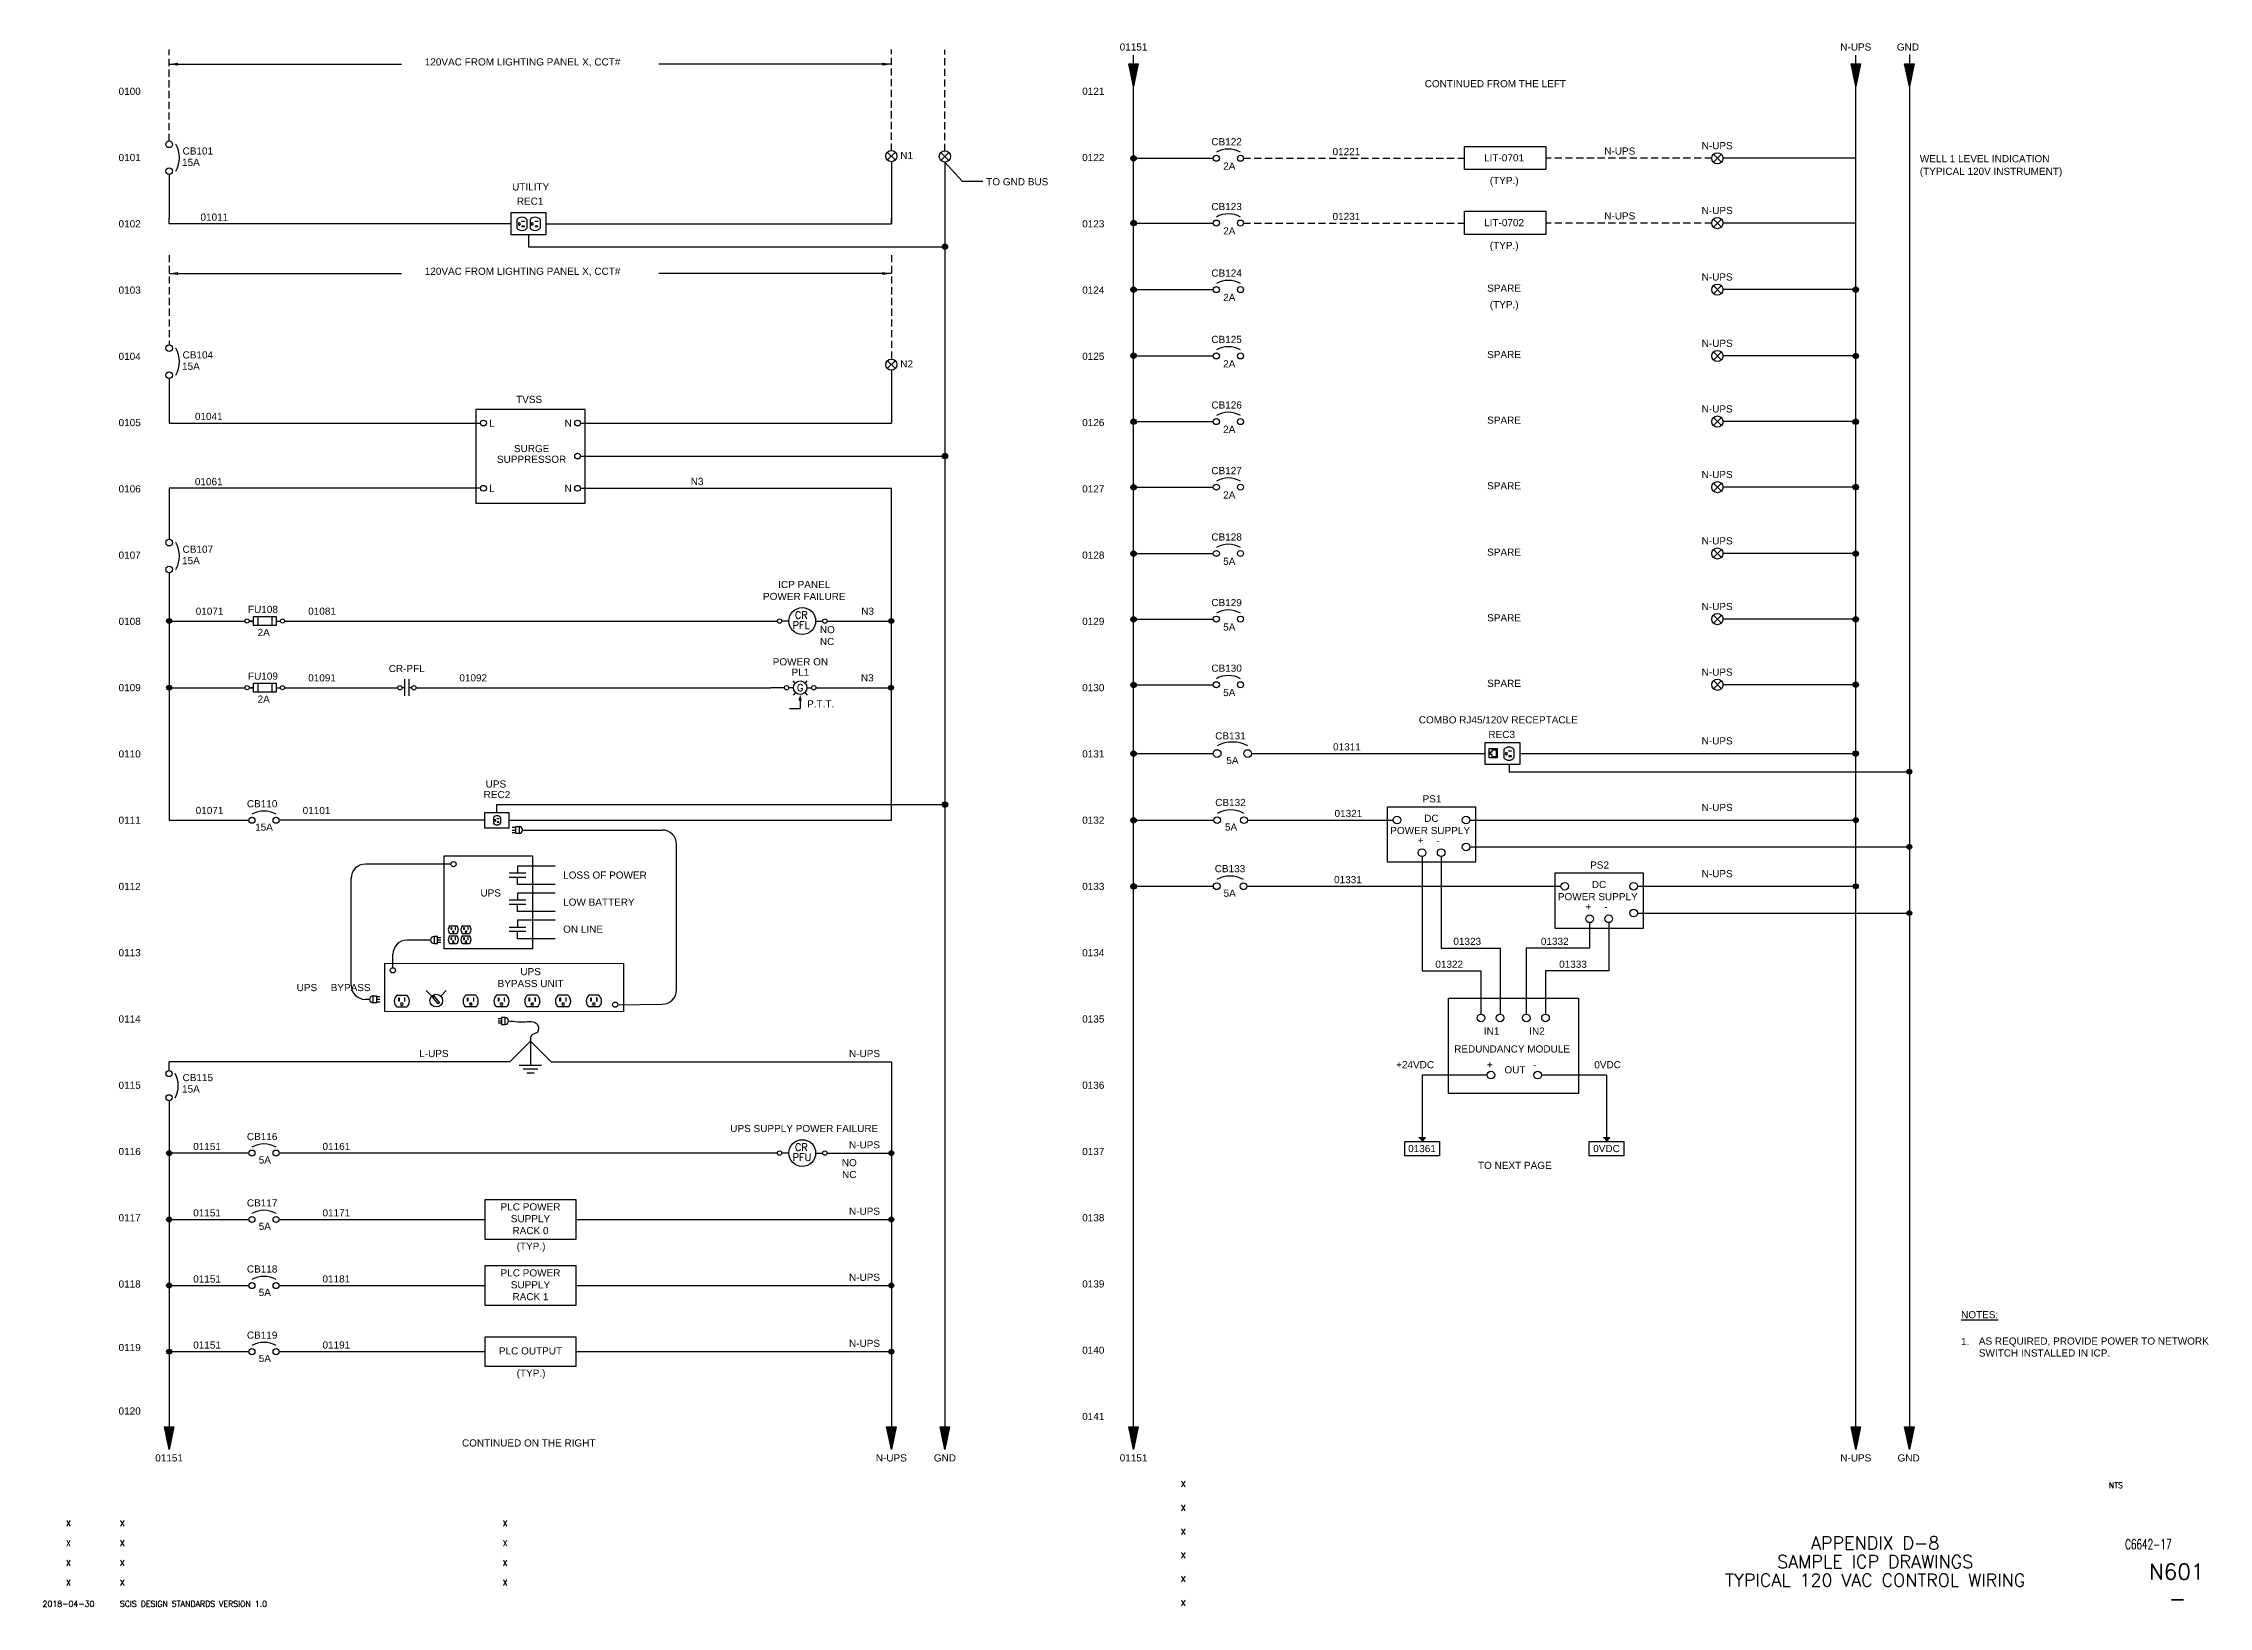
# Paper-space layout '120 VAC WIRING DIAGRAM - A1 Sheet' of a CAD drawing. Extents: x 50 to 808, y 22 to 570.
import ezdxf
from ezdxf.enums import TextEntityAlignment as Align

# ---------------------------------------------------------------- set-up
doc = ezdxf.new("R2010")
doc.units = 0
doc.linetypes.add('DASHED2', pattern=[0.375, 0.25, -0.125])
doc.linetypes.add('HIDDEN', pattern=[0.375, 0.25, -0.125])
for name, color, linetype in [('BOR-A1', 7, 'Continuous'), ('N-ANNO-TEXT', 2, 'Continuous'), ('N-EQPM', 4, 'Continuous')]:
    doc.layers.add(name, color=color, linetype=linetype)
doc.layers.add('N-DIAG', color=4, linetype='Continuous', lineweight=25)
doc.styles.add('_CGS_2-5_NOTES', font='arial.ttf', dxfattribs={"height": 2.5})
doc.styles.add('STD2-0', font='simplex.shx', dxfattribs={"height": 2})
doc.styles.add('STD3-5', font='simplex.shx', dxfattribs={"height": 3.5})
doc.styles.add('STD4-5', font='simplex.shx', dxfattribs={"height": 4.5})
doc.styles.add('STD5-5', font='SIMPLEX')
doc.styles.add('T1_2_5', font='simplex.shx', dxfattribs={"height": 2.5})

psp = doc.layouts.new('120 VAC WIRING DIAGRAM - A1 Sheet')

# ---------------------------------------------------------------- texts
at = {"layer": 'N-ANNO-TEXT', "style": '_CGS_2-5_NOTES'}
for s, p in [('01151', (431.91, 567.32)), ('N-UPS', (684.8, 567.32)), ('GND', (703.05, 567.32)), ('LIT-0701', (561.64, 528.52)), ('(TYP.)', (561.69, 520.54)), ('LIT-0702', (561.64, 505.82)), ('(TYP.)', (561.69, 497.84)), ('SPARE', (561.64, 482.86)), ('(TYP.)', (561.69, 477.11)), ('SPARE', (561.64, 459.63)), ('SPARE', (561.64, 436.66)), ('SPARE', (561.64, 413.68)), ('SPARE', (561.64, 390.45)), ('ICP PANEL', (316.61, 379.12)), ('POWER FAILURE', (316.61, 374.95)), ('SPARE', (561.64, 367.48)), ('CR-PFL', (177.41, 349.7)), ('POWER ON', (315.26, 352.06)), ('PL1', (315.26, 348.41)), ('SPARE', (561.64, 344.51)), ('P.T.T.', (322.38, 337.32)), ('REC3', (560.82, 326.62)), ('UPS', (208.64, 309.27)), ('REC2', (209.01, 305.57)), ('UPS SUPPLY POWER FAILURE', (316.61, 188.66)), ('01151', (94.21, 73.31)), ('N-UPS', (347.1, 73.31)), ('GND', (365.86, 73.31)), ('01151', (431.91, 73.31)), ('N-UPS', (684.8, 73.31)), ('GND', (703.3, 73.31))]:
    psp.add_text(s, height=2.5, dxfattribs=at).set_placement(p, align=Align.CENTER)
for p in [(217.98, 563.34), (217.98, 490.04)]:
    psp.add_text('120VAC FROM LIGHTING PANEL X, CCT#', height=2.5, dxfattribs=at).set_placement(p, align=Align.MIDDLE_CENTER)
for s, p in [('CONTINUED FROM THE LEFT', (533.86, 554.47)), ('CB101', (98.93, 530.91)), ('N1', (350.23, 529.34)), ('CB122', (459.15, 534.15)), ('01221', (501.59, 530.69)), ('N-UPS', (596.73, 530.88)), ('N-UPS', (630.83, 532.78)), ('15A', (98.75, 526.93)), ('2A', (463.29, 525.62)), ('UTILITY', (214.3, 518.33)), ('REC1', (215.95, 513.34)), ('01011', (105.2, 507.76)), ('CB123', (459.15, 511.45)), ('01231', (501.59, 507.99)), ('N-UPS', (596.73, 508.18)), ('N-UPS', (630.83, 510.08)), ('2A', (463.29, 502.92)), ('CB124', (459.15, 488.17)), ('N-UPS', (630.83, 486.8)), ('2A', (463.29, 479.64)), ('CB125', (459.15, 464.94)), ('N-UPS', (630.83, 463.57)), ('15A', (98.75, 455.53)), ('CB104', (98.93, 459.51)), ('N2', (350.23, 456.35)), ('2A', (463.29, 456.4)), ('01041', (103.24, 437.98)), ('TVSS', (215.7, 443.93)), ('CB126', (459.15, 441.97)), ('N-UPS', (630.83, 440.6)), ('L', (206.32, 435.62)), ('N', (232.68, 435.62)), ('2A', (463.29, 433.43)), ('SUPPRESSOR', (209.01, 422.97)), ('SURGE', (214.95, 426.72)), ('01061', (103.24, 415.13)), ('N3', (276.84, 415.23)), ('CB127', (459.15, 418.99)), ('N-UPS', (630.83, 417.63)), ('L', (206.32, 412.77)), ('N', (232.68, 412.77)), ('2A', (463.29, 410.46)), ('CB128', (459.15, 395.76)), ('N-UPS', (630.83, 394.4)), ('15A', (98.75, 387.48)), ('CB107', (98.93, 391.46)), ('5A', (463.29, 387.23)), ('01071', (103.53, 369.78)), ('FU108', (121.83, 370.4)), ('01081', (142.91, 369.78)), ('N3', (336.56, 369.78)), ('CB129', (459.15, 372.79)), ('N-UPS', (630.83, 371.42)), ('2A', (125.2, 362.33)), ('5A', (463.29, 364.25)), ('FU109', (121.83, 347.05)), ('01091', (142.91, 346.44)), ('01092', (195.84, 346.44)), ('N3', (336.44, 346.44)), ('CB130', (459.15, 349.82)), ('N-UPS', (630.83, 348.45)), ('2A', (125.2, 338.99)), ('5A', (463.29, 341.28)), ('CB131', (460.51, 326.12)), ('N-UPS', (630.83, 324.37)), ('5A', (464.4, 317.52)), ('01311', (501.77, 322.27)), ('CB110', (121.45, 302.36)), ('CB132', (460.51, 302.8)), ('PS1', (533.11, 304.08)), ('N-UPS', (630.83, 301.06)), ('01071', (103.53, 300.01)), ('15A', (124.33, 294.17)), ('01101', (140.98, 300.01)), ('5A', (463.9, 294.21)), ('01321', (502.29, 298.96)), ('DC', (533.67, 297.26)), ('POWER SUPPLY', (521.8, 292.99)), ('+', (531.44, 289.49)), ('-', (537.97, 289.49)), ('CB133', (460.34, 279.63)), ('PS2', (591.79, 280.9)), ('UPS', (203.23, 271.12)), ('LOSS OF POWER', (232.18, 277.38)), ('5A', (463.42, 271.03)), ('01331', (502.12, 275.78)), ('DC', (592.36, 274.09)), ('N-UPS', (630.83, 277.88)), ('LOW BATTERY', (232.18, 267.91)), ('POWER SUPPLY', (580.49, 269.82)), ('+', (590.13, 266.31)), ('-', (596.66, 266.31)), ('ON LINE', (232.18, 258.44)), ('01323', (543.89, 254.17)), ('01332', (574.52, 254.17)), ('01322', (537.58, 246.16)), ('01333', (580.93, 246.16)), ('IN1', (554.57, 222.76)), ('IN2', (570.46, 222.76)), ('L-UPS', (181.79, 214.9)), ('N-UPS', (332.27, 214.9)), ('+24VDC', (523.84, 210.98)), ('REDUNDANCY MODULE', (544.17, 216.5)), ('+', (555.64, 210.98)), ('0VDC', (593.23, 210.98)), ('15A', (98.75, 202.49)), ('CB115', (98.93, 206.47)), ('OUT', (561.76, 209.21)), ('-', (571.81, 211.06)), ('01151', (102.65, 182.35)), ('CB116', (121.45, 185.82)), ('01161', (147.92, 182.36)), ('N-UPS', (332.27, 182.93)), ('5A', (125.59, 177.63)), ('01151', (102.65, 159.11)), ('CB117', (121.45, 162.59)), ('01171', (147.92, 159.12)), ('N-UPS', (332.27, 159.69)), ('5A', (125.59, 154.4)), ('(TYP.)', (215.9, 147.43)), ('01151', (102.65, 135.97)), ('CB118', (121.45, 139.45)), ('01181', (147.92, 135.98)), ('N-UPS', (332.27, 136.55)), ('5A', (125.59, 131.26)), ('01151', (102.65, 112.83)), ('CB119', (121.45, 116.31)), ('01191', (147.92, 112.84)), ('N-UPS', (332.27, 113.41)), ('5A', (125.59, 108.12)), ('(TYP.)', (215.9, 103.01)), ('CONTINUED ON THE RIGHT', (196.76, 78.55))]:
    psp.add_text(s, height=2.5, dxfattribs=at).set_placement(p)
for s, p in [('WELL 1 LEVEL INDICATION', (707.22, 530.71)), ('(TYPICAL 120V INSTRUMENT)', (707.22, 526.3))]:
    psp.add_text(s, height=2.5, dxfattribs=at).set_placement(p, align=Align.TOP_LEFT)
at = {"layer": 'N-ANNO-TEXT', "char_height": 2.5, "style": '_CGS_2-5_NOTES'}
for s, insert, width, attachment_point in [('0100', (80.4, 553.04), 20.5893, 5), ('0121', (417.81, 553.04), 20.5893, 5), ('0101', (80.4, 529.84), 20.5893, 5), ('0122', (417.81, 529.84), 20.5893, 5), ('TO GND BUS', (380.33, 522.64), 144.5742, 1), ('0102', (80.4, 506.64), 20.5893, 5), ('0123', (417.81, 506.64), 20.5893, 5), ('0103', (80.4, 483.44), 20.5893, 5), ('0124', (417.81, 483.44), 20.5893, 5), ('0104', (80.4, 460.24), 20.5893, 5), ('0125', (417.81, 460.24), 20.5893, 5), ('0105', (80.4, 437.04), 20.5893, 5), ('0126', (417.81, 437.04), 20.5893, 5), ('0106', (80.4, 413.84), 20.5893, 5), ('0127', (417.81, 413.84), 20.5893, 5), ('0107', (80.4, 390.64), 20.5893, 5), ('0128', (417.81, 390.64), 20.5893, 5), ('0108', (80.4, 367.44), 20.5893, 5), ('NO \\PNC', (322.08, 362.48), 20.5893, 4), ('0129', (417.81, 367.44), 20.5893, 5), ('0109', (80.4, 344.24), 20.5893, 5), ('0130', (417.81, 344.24), 20.5893, 5), ('COMBO RJ45/120V RECEPTACLE', (531.78, 334.23), 64.377, 1), ('0110', (80.4, 321.04), 20.5893, 5), ('0131', (417.81, 321.04), 20.5893, 5), ('0111', (80.4, 297.84), 20.5893, 5), ('0132', (417.81, 297.84), 20.5893, 5), ('0112', (80.4, 274.63), 20.5893, 5), ('0133', (417.81, 274.63), 20.5893, 5), ('0113', (80.4, 251.43), 20.5893, 5), ('0134', (417.81, 251.43), 20.5893, 5), ('UPS\\PBYPASS UNIT', (220.79, 246.07), 162.79, 2), ('UPS', (142.47, 240.49), 82.9251, 2), ('BYPASS', (157.79, 240.49), 82.9251, 2), ('0114', (80.4, 228.23), 20.5893, 5), ('0135', (417.81, 228.23), 20.5893, 5), ('0115', (80.4, 205.03), 20.5893, 5), ('0136', (417.81, 205.03), 20.5893, 5), ('0116', (80.4, 181.83), 20.5893, 5), ('0137', (417.81, 181.83), 20.5893, 5), ('01361', (532.92, 182.85), 20.5893, 5), ('0VDC', (597.52, 182.85), 20.5893, 5), ('NO \\PNC', (332.37, 175.84), 20.5893, 5), ('TO NEXT PAGE ', (565.41, 176.97), 39.5854, 5), ('0117', (80.4, 158.63), 20.5893, 5), ('PLC POWER SUPPLY\\PRACK 0', (220.75, 158.3), 32.0053, 5), ('0138', (417.81, 158.63), 20.5893, 5), ('0118', (80.4, 135.42), 20.5893, 5), ('PLC POWER SUPPLY\\PRACK 1', (220.75, 135.16), 32.0053, 5), ('0139', (417.81, 135.46), 20.5893, 5), ('0119', (80.4, 113.2), 20.5893, 5), ('1.', (721.66, 116.56), 86.4887, 1), ('\\A1;AS REQUIRED, PROVIDE POWER TO NETWORK SWITCH INSTALLED IN ICP.', (727.89, 116.72), 86.6868, 1), ('PLC OUTPUT', (220.75, 112.01), 32.0053, 5), ('0140', (417.81, 112.26), 20.5893, 5), ('0120', (80.4, 90.97), 20.5893, 5), ('0141', (417.81, 89.06), 20.5893, 5)]:
    psp.add_mtext(s, dxfattribs=dict(at, insert=insert, width=width, attachment_point=attachment_point))
at = {"layer": 'N-ANNO-TEXT', "color": 4, "insert": (721.68, 125.96), "char_height": 2.5, "width": 84.9917, "attachment_point": 1, "style": '_CGS_2-5_NOTES'}
psp.add_mtext('{\\LNOTES:\\P\\P }', dxfattribs=at)
at = {"layer": 'N-DIAG', "style": 'T1_2_5'}
for s, p in [('PFL', (312.52, 364.88)), ('PFU', (312.52, 178.59))]:
    psp.add_text(s, height=2.5, dxfattribs=at).set_placement(p)
for p in [(313.32, 370.9), (313.32, 184.6)]:
    psp.add_text('CR', height=2.5, dxfattribs=at).set_placement(p, align=Align.TOP_LEFT)
psp.add_text('G', height=2.5, dxfattribs=at).set_placement((315.19, 344.23), align=Align.MIDDLE)

# ---------------------------------------------------------------- blocks, each defined once
blk = doc.blocks.new('CGS A1 TITLE ATT')
at = {"layer": 'BOR-A1', "color": 1}
for tag, p, height, style in [('DATE', (448.47, 64.4), 2, 'STD2-0'), ('DRAWN', (448.47, 56.08), 2, 'STD2-0'), ('DESIGNER', (448.47, 47.76), 2, 'STD2-0'), ('FILE', (783.85, 42.55), 3.5, 'STD3-5'), ('CHECKED', (448.47, 39.44), 2, 'STD2-0'), ('ENGINEER', (448.47, 31.12), 2, 'STD2-0'), ('AD909', (787.49, 32), 5.5, 'STD5-5'), ('APPROVED', (448.47, 22.72), 2, 'STD2-0')]:
    blk.add_attdef(tag, p, '', height=height, dxfattribs=dict(at, style=style))
at = {"layer": 'BOR-A1', "color": 1, "style": 'STD2-0', "flags": 4}
blk.add_attdef('SCALE', (773.37, 64), '', height=2, dxfattribs=at)
at = {"layer": 'BOR-A1', "color": 1, "style": 'STD4-5'}
for tag, p in [('TITLE-1', (691.59, 44.75)), ('TITLE-2', (691.59, 38.25)), ('TITLE-3', (691.59, 31.75)), ('TITLE-4', (691.59, 25.25))]:
    blk.add_attdef(tag, text='', height=4.5, dxfattribs=at).set_placement(p, align=Align.MIDDLE_CENTER)
at = {"layer": 'BOR-A1', "color": 1, "style": 'STD5-5'}
blk.add_attdef('999', text='', height=5.5, dxfattribs=at).set_placement((800.49, 22.5), align=Align.RIGHT)
blk = doc.blocks.new('CGS A1 REV ATT')
at = {"layer": 'BOR-A1', "color": 1, "style": 'STD2-0'}
for tag, p in [('R5-DATE', (58.99, 50.62)), ('R4-DATE', (58.99, 43.7)), ('R5-BY', (211.87, 50.62)), ('R4-BY', (211.87, 43.7)), ('R3-DATE', (58.99, 36.78)), ('R3-BY', (211.87, 36.78)), ('R2-DATE', (58.99, 29.86)), ('R2-BY', (211.87, 29.86)), ('R1-DATE', (58.99, 22.46)), ('R1-BY', (211.87, 22.46))]:
    blk.add_attdef(tag, text='', height=2, dxfattribs=at).set_placement(p, align=Align.CENTER)
for tag, p in [('R5-DESC', (76.99, 50.62)), ('R4-DESC', (76.99, 43.7)), ('R3-DESC', (76.99, 36.78)), ('R2-DESC', (76.99, 29.86)), ('R1-DESC', (76.99, 22.46))]:
    blk.add_attdef(tag, p, '', height=2, dxfattribs=at)

# ---------------------------------------------------------------- hatches: boundary and pattern name
at = {"layer": 'N-DIAG', "ltscale": 10}
for points in [[(433.56, 562.7), (431.91, 554.76), (430.26, 562.7)], [(686.45, 562.7), (684.8, 554.76), (683.14, 562.7)], [(705.22, 562.7), (703.56, 554.76), (701.91, 562.7)], [(95.86, 85.43), (94.21, 77.49), (92.56, 85.43)], [(348.75, 85.43), (347.1, 77.49), (345.44, 85.43)], [(367.52, 85.43), (365.86, 77.49), (364.21, 85.43)], [(433.56, 85.43), (431.91, 77.49), (430.26, 85.43)], [(686.45, 85.43), (684.8, 77.49), (683.14, 85.43)], [(705.22, 85.43), (703.56, 77.49), (701.91, 85.43)]]:
    psp.add_hatch(color=256, dxfattribs=at).paths.add_polyline_path(points)
at = {"layer": 'N-DIAG'}
h = psp.add_hatch(color=256, dxfattribs=at)
edge = h.paths.add_edge_path()
edge.add_arc((431.91, 529.6), 0.95, 0, 360)
h = psp.add_hatch(color=256, dxfattribs=at)
edge = h.paths.add_edge_path()
edge.add_arc((431.91, 506.9), 0.95, 0, 360)
h = psp.add_hatch(color=256, dxfattribs=at)
edge = h.paths.add_edge_path()
edge.add_arc((365.86, 498.64), 0.95, 0, 360)
h = psp.add_hatch(color=256, dxfattribs=at)
edge = h.paths.add_edge_path()
edge.add_arc((431.91, 483.62), 0.95, 0, 360)
h = psp.add_hatch(color=256, dxfattribs=at)
edge = h.paths.add_edge_path()
edge.add_arc((684.8, 483.62), 0.95, 0, 360)
h = psp.add_hatch(color=256, dxfattribs=at)
edge = h.paths.add_edge_path()
edge.add_arc((431.91, 460.47), 0.95, 0, 360)
h = psp.add_hatch(color=256, dxfattribs=at)
edge = h.paths.add_edge_path()
edge.add_arc((684.8, 460.39), 0.95, 0, 360)
h = psp.add_hatch(color=256, dxfattribs=at)
edge = h.paths.add_edge_path()
edge.add_arc((431.91, 437.35), 0.95, 0, 360)
h = psp.add_hatch(color=256, dxfattribs=at)
edge = h.paths.add_edge_path()
edge.add_arc((684.8, 437.35), 0.95, 0, 360)
h = psp.add_hatch(color=256, dxfattribs=at)
edge = h.paths.add_edge_path()
edge.add_arc((365.86, 425.33), 0.95, 0, 360)
h = psp.add_hatch(color=256, dxfattribs=at)
edge = h.paths.add_edge_path()
edge.add_arc((431.91, 414.38), 0.95, 0, 360)
h = psp.add_hatch(color=256, dxfattribs=at)
edge = h.paths.add_edge_path()
edge.add_arc((684.8, 414.45), 0.95, 0, 360)
h = psp.add_hatch(color=256, dxfattribs=at)
edge = h.paths.add_edge_path()
edge.add_arc((431.91, 391.15), 0.95, 0, 360)
h = psp.add_hatch(color=256, dxfattribs=at)
edge = h.paths.add_edge_path()
edge.add_arc((684.8, 391.15), 0.95, 0, 360)
h = psp.add_hatch(color=256, dxfattribs=at)
edge = h.paths.add_edge_path()
edge.add_arc((94.21, 367.57), 0.855, 0, 360)
h = psp.add_hatch(color=256, dxfattribs=at)
edge = h.paths.add_edge_path()
edge.add_arc((347.1, 367.57), 0.855, 0, 360)
h = psp.add_hatch(color=256, dxfattribs=at)
edge = h.paths.add_edge_path()
edge.add_arc((431.91, 368.18), 0.95, 0, 360)
h = psp.add_hatch(color=256, dxfattribs=at)
edge = h.paths.add_edge_path()
edge.add_arc((684.8, 368.18), 0.95, 0, 360)
h = psp.add_hatch(color=256, dxfattribs=at)
edge = h.paths.add_edge_path()
edge.add_arc((94.21, 344.23), 0.855, 0, 360)
h = psp.add_hatch(color=256, dxfattribs=at)
edge = h.paths.add_edge_path()
edge.add_arc((346.97, 344.23), 0.855, 0, 360)
h = psp.add_hatch(color=256, dxfattribs=at)
edge = h.paths.add_edge_path()
edge.add_arc((431.91, 345.2), 0.95, 0, 360)
h = psp.add_hatch(color=256, dxfattribs=at)
edge = h.paths.add_edge_path()
edge.add_arc((684.8, 345.27), 0.95, 0, 360)
h = psp.add_hatch(color=256, dxfattribs=at)
edge = h.paths.add_edge_path()
edge.add_arc((431.91, 321.12), 0.95, 0, 360)
h = psp.add_hatch(color=256, dxfattribs=at)
edge = h.paths.add_edge_path()
edge.add_arc((684.8, 321.19), 0.95, 0, 360)
h = psp.add_hatch(color=256, dxfattribs=at)
edge = h.paths.add_edge_path()
edge.add_arc((703.56, 314.82), 0.855, 0, 360)
h = psp.add_hatch(color=256, dxfattribs=at)
edge = h.paths.add_edge_path()
edge.add_arc((365.86, 303.31), 0.95, 0, 360)
h = psp.add_hatch(color=256, dxfattribs=at)
edge = h.paths.add_edge_path()
edge.add_arc((431.91, 297.81), 0.95, 0, 360)
h = psp.add_hatch(color=256, dxfattribs=at)
edge = h.paths.add_edge_path()
edge.add_arc((684.8, 297.88), 0.855, 0, 360)
h = psp.add_hatch(color=256, dxfattribs=at)
edge = h.paths.add_edge_path()
edge.add_arc((703.56, 288.49), 0.855, 0, 360)
h = psp.add_hatch(color=256, dxfattribs=at)
edge = h.paths.add_edge_path()
edge.add_arc((431.91, 274.63), 0.95, 0, 360)
h = psp.add_hatch(color=256, dxfattribs=at)
edge = h.paths.add_edge_path()
edge.add_arc((684.8, 274.7), 0.855, 0, 360)
h = psp.add_hatch(color=256, dxfattribs=at)
edge = h.paths.add_edge_path()
edge.add_arc((703.56, 265.32), 0.855, 0, 360)
h = psp.add_hatch(color=256, dxfattribs=at)
edge = h.paths.add_edge_path()
edge.add_arc((94.21, 181.28), 0.855, 0, 360)
h = psp.add_hatch(color=256, dxfattribs=at)
edge = h.paths.add_edge_path()
edge.add_arc((347.1, 181.28), 0.855, 0, 360)
for points in [[(532.92, 185.4), (534.08, 186.66), (531.75, 186.66)], [(597.52, 185.4), (598.69, 186.66), (596.36, 186.66)]]:
    psp.add_hatch(color=256, dxfattribs=at).paths.add_polyline_path(points)
h = psp.add_hatch(color=256, dxfattribs=at)
edge = h.paths.add_edge_path()
edge.add_arc((94.21, 158.04), 0.855, 0, 360)
h = psp.add_hatch(color=256, dxfattribs=at)
edge = h.paths.add_edge_path()
edge.add_arc((347.1, 158.04), 0.855, 0, 360)
h = psp.add_hatch(color=256, dxfattribs=at)
edge = h.paths.add_edge_path()
edge.add_arc((94.21, 134.9), 0.855, 0, 360)
h = psp.add_hatch(color=256, dxfattribs=at)
edge = h.paths.add_edge_path()
edge.add_arc((347.1, 134.9), 0.855, 0, 360)
h = psp.add_hatch(color=256, dxfattribs=at)
edge = h.paths.add_edge_path()
edge.add_arc((94.21, 111.76), 0.855, 0, 360)
h = psp.add_hatch(color=256, dxfattribs=at)
edge = h.paths.add_edge_path()
edge.add_arc((347.1, 111.76), 0.855, 0, 360)

# ---------------------------------------------------------------- linework, layer by layer
at = {"layer": 'N-ANNO-TEXT'}
for p, q in [((184.24, 238.19), (186.18, 236.25)), ((191.27, 238.19), (189.33, 236.25)), ((311.2, 181.28), (308.74, 181.28)), ((320.6, 181.28), (323.06, 181.28))]:
    psp.add_line(p, q, dxfattribs=at)
psp.add_lwpolyline([(186.39, 235.95), (186.87, 236.35), (188.86, 233.88), (188.37, 233.49)], close=True, dxfattribs=at)
for centre, radius in [((187.75, 234.68), 2.22), ((307.97, 181.28), 0.768), ((315.9, 181.28), 4.7), ((323.82, 181.28), 0.768)]:
    psp.add_circle(centre, radius, dxfattribs=at)
at = {"layer": 'N-ANNO-TEXT', "ltscale": 0.0508, "extrusion": (0, 0, -1)}
psp.add_solid([(-315.18, 341.88), (-314.6, 339.75), (-315.75, 339.75)], dxfattribs=at)
at = {"layer": 'N-DIAG', "linetype": 'DASHED2', "ltscale": 10}
for p, q in [((94.21, 535.66), (94.21, 567.64)), ((347.1, 532.32), (347.1, 567.64)), ((365.86, 532.21), (365.86, 567.53)), ((347.1, 495.7), (347.1, 459.32))]:
    psp.add_line(p, q, dxfattribs=at)
at = {"layer": 'N-DIAG', "linetype": 'Continuous', "ltscale": 1000}
for p, q in [((431.91, 85.43), (431.91, 565.76)), ((684.8, 387.36), (684.8, 565.69)), ((684.8, 387.36), (684.8, 558.52)), ((684.8, 295.58), (684.8, 389.19)), ((684.8, 85.43), (684.8, 295.58)), ((684.8, 85.43), (684.8, 272.99))]:
    psp.add_line(p, q, dxfattribs=at)
at = {"layer": 'N-DIAG', "ltscale": 10}
for p, q in [((703.56, 565.96), (703.56, 339.69)), ((703.56, 554.76), (703.56, 315.67)), ((365.86, 528.28), (365.86, 499.59)), ((365.86, 497.69), (365.86, 303.31)), ((320.72, 344.23), (346.97, 344.23)), ((311.41, 336.98), (315.18, 336.98)), ((315.18, 339.75), (315.18, 336.98)), ((703.56, 313.96), (703.56, 85.43)), ((208.98, 303.31), (365.86, 303.31)), ((208.98, 300.52), (208.98, 303.31)), ((365.86, 303.31), (365.86, 85.43)), ((217.97, 294.41), (266.86, 294.41)), ((192.88, 282.47), (162.93, 282.47)), ((157.93, 240.1), (157.93, 277.47)), ((172.57, 246.21), (172.57, 250.88)), ((185.76, 255.88), (177.57, 255.88)), ((164.41, 235.1), (162.93, 235.1)), ((251.34, 233.25), (266.86, 233.39)), ((220.75, 220.43), (213.55, 213.23)), ((220.75, 220.43), (227.94, 213.23)), ((94.21, 210.17), (94.21, 213.24)), ((555.7, 208.6), (532.92, 208.6)), ((597.52, 208.6), (574.74, 208.6))]:
    psp.add_line(p, q, dxfattribs=at)
at = {"layer": 'N-DIAG'}
for p, q in [((345.79, 531.66), (348.4, 529.05)), ((348.4, 531.66), (345.79, 529.05)), ((364.56, 531.55), (367.17, 528.94)), ((367.17, 531.55), (364.56, 528.94)), ((635.05, 530.91), (637.67, 528.3)), ((637.67, 530.91), (635.05, 528.3)), ((347.1, 528.4), (347.1, 506.68)), ((365.86, 528.23), (371.9, 521.53)), ((684.8, 529.6), (638.32, 529.6)), ((371.9, 521.53), (379.14, 521.53)), ((214.02, 502.78), (214.02, 510.58)), ((214.02, 510.58), (226.15, 510.58)), ((226.15, 510.58), (226.15, 502.78)), ((347.1, 506.68), (347.1, 508.64)), ((635.05, 508.21), (637.67, 505.6)), ((637.67, 508.21), (635.05, 505.6)), ((135.76, 506.68), (94.21, 506.68)), ((214.02, 506.68), (135.76, 506.68)), ((226.15, 502.78), (214.02, 502.78)), ((220.09, 502.78), (220.09, 498.64)), ((226.15, 506.68), (347.1, 506.68)), ((684.8, 506.9), (638.32, 506.9)), ((220.09, 498.64), (364.91, 498.64)), ((635.05, 484.93), (637.67, 482.31)), ((637.67, 484.93), (635.05, 482.31)), ((684.8, 483.62), (638.32, 483.62)), ((345.79, 458.67), (348.4, 456.06)), ((348.4, 458.67), (345.79, 456.06)), ((347.1, 455.4), (347.1, 436.9)), ((635.05, 461.7), (637.67, 459.08)), ((637.67, 461.7), (635.05, 459.08)), ((684.8, 460.39), (638.32, 460.39)), ((635.05, 438.73), (637.67, 436.11)), ((637.67, 438.73), (635.05, 436.11)), ((684.8, 437.42), (638.32, 437.42)), ((203.27, 414.05), (94.21, 414.05)), ((94.21, 414.05), (94.21, 396.21)), ((635.05, 415.75), (637.67, 413.14)), ((637.67, 415.75), (635.05, 413.14)), ((684.8, 414.45), (638.32, 414.45)), ((635.05, 392.52), (637.67, 389.91)), ((637.67, 392.52), (635.05, 389.91)), ((684.8, 391.22), (638.32, 391.22)), ((94.21, 367.57), (120.81, 367.57)), ((122.26, 367.57), (123.71, 367.57)), ((122.26, 367.57), (123.71, 367.57)), ((123.71, 367.57), (122.26, 367.57)), ((125.32, 369.18), (125.32, 365.97)), ((130.14, 369.18), (130.14, 365.97)), ((131.74, 367.57), (133.19, 367.57)), ((131.74, 367.57), (133.19, 367.57)), ((131.74, 367.57), (133.19, 367.57)), ((134.64, 367.57), (307.2, 367.57)), ((311.2, 367.57), (308.74, 367.57)), ((320.6, 367.57), (323.06, 367.57)), ((324.59, 367.57), (346.24, 367.57)), ((635.05, 369.55), (637.67, 366.94)), ((637.67, 369.55), (635.05, 366.94)), ((684.8, 368.24), (638.32, 368.24)), ((94.21, 344.23), (120.81, 344.23)), ((122.26, 344.23), (123.71, 344.23)), ((123.71, 344.23), (122.26, 344.23)), ((125.32, 345.84), (125.32, 342.62)), ((130.14, 345.84), (130.14, 342.62)), ((131.74, 344.23), (133.19, 344.23)), ((131.74, 344.23), (133.19, 344.23)), ((134.64, 344.23), (174.27, 344.23)), ((176.76, 344.23), (175.81, 344.23)), ((176.76, 341.39), (176.76, 347.23)), ((178.21, 341.39), (178.21, 347.23)), ((179.16, 344.23), (178.21, 344.23)), ((180.7, 344.23), (304.93, 344.23)), ((309.63, 344.23), (304.93, 344.23)), ((312.83, 344.23), (311.17, 344.23)), ((313.46, 345.84), (312.69, 346.61)), ((313.57, 342.52), (312.69, 341.64)), ((316.78, 342.52), (317.66, 341.64)), ((316.89, 345.84), (317.66, 346.61)), ((317.53, 344.23), (319.19, 344.23)), ((635.05, 346.58), (637.67, 343.96)), ((637.67, 346.58), (635.05, 343.96)), ((684.8, 345.27), (638.32, 345.27)), ((431.91, 321.19), (459.84, 321.19)), ((473.25, 321.19), (555.02, 321.19)), ((555.02, 317.29), (555.02, 325.09)), ((555.02, 325.09), (567.16, 325.09)), ((567.16, 325.09), (567.16, 317.29)), ((567.16, 321.19), (684.8, 321.19)), ((567.16, 317.29), (555.02, 317.29)), ((563.41, 317.29), (563.41, 314.82)), ((563.41, 314.82), (702.71, 314.82)), ((204.76, 297.81), (132.71, 297.81)), ((204.76, 295.09), (204.76, 300.52)), ((204.76, 300.52), (213.2, 300.52)), ((213.2, 300.52), (213.2, 295.09)), ((213.2, 295.09), (204.76, 295.09)), ((271.86, 238.39), (271.86, 289.41)), ((186.97, 257.08), (186.97, 254.67)), ((188.18, 256.72), (189.38, 256.72)), ((189.38, 255.88), (188.18, 255.88)), ((189.38, 255.03), (188.18, 255.03)), ((165.62, 233.89), (165.62, 236.3)), ((168.03, 235.94), (166.82, 235.94)), ((168.03, 235.1), (166.82, 235.1)), ((166.82, 234.25), (168.03, 234.25)), ((209.45, 228.41), (210.65, 228.41)), ((209.45, 227.57), (210.65, 227.57)), ((211.86, 226.36), (211.86, 228.77)), ((210.65, 226.72), (209.45, 226.72)), ((347.1, 213.25), (347.1, 77.49)), ((534.08, 186.66), (531.75, 186.66)), ((532.92, 185.4), (534.08, 186.66)), ((598.69, 186.66), (596.36, 186.66)), ((597.52, 185.4), (598.69, 186.66)), ((122.14, 181.28), (94.21, 181.28)), ((307.2, 181.28), (132.71, 181.28)), ((324.59, 181.28), (346.24, 181.28)), ((236.75, 158.04), (347.1, 158.04)), ((236.75, 134.9), (347.1, 134.9)), ((236.75, 111.76), (347.1, 111.76))]:
    psp.add_line(p, q, dxfattribs=at)
at = {"layer": 'N-DIAG', "linetype": 'HIDDEN', "ltscale": 10}
for p, q in [((634.4, 529.6), (576.22, 529.6)), ((634.4, 506.9), (576.22, 506.9))]:
    psp.add_line(p, q, dxfattribs=at)
at = {"layer": 'N-DIAG', "linetype": 'Continuous'}
for p, q in [((216, 508.12), (216, 505.16)), ((219.51, 508.12), (219.51, 505.16)), ((220.59, 508.12), (220.59, 505.16)), ((224.11, 508.12), (224.11, 505.16)), ((216.54, 506.94), (216.54, 506.34)), ((217.75, 507.45), (217.75, 507.58)), ((217.75, 507.58), (218.7, 507.58)), ((218.7, 507.45), (217.75, 507.45)), ((217.75, 505.83), (217.75, 505.69)), ((218.7, 505.83), (217.75, 505.83)), ((217.75, 505.69), (218.7, 505.69)), ((218.7, 507.58), (218.7, 507.45)), ((218.7, 505.69), (218.7, 505.83)), ((221.13, 506.94), (221.13, 506.34)), ((222.35, 507.58), (223.3, 507.58)), ((222.35, 507.45), (222.35, 507.58)), ((223.3, 507.45), (222.35, 507.45)), ((223.3, 505.83), (222.35, 505.83)), ((222.35, 505.83), (222.35, 505.69)), ((222.35, 505.69), (223.3, 505.69)), ((223.3, 507.58), (223.3, 507.45)), ((223.3, 505.69), (223.3, 505.83)), ((561.6, 322.63), (561.6, 319.67)), ((562.14, 321.45), (562.14, 320.85)), ((563.36, 322.09), (564.3, 322.09)), ((563.36, 321.96), (563.36, 322.09)), ((564.3, 321.96), (563.36, 321.96)), ((564.3, 320.34), (563.36, 320.34)), ((563.36, 320.34), (563.36, 320.2)), ((563.36, 320.2), (564.3, 320.2)), ((564.3, 322.09), (564.3, 321.96)), ((564.3, 320.2), (564.3, 320.34)), ((565.11, 322.63), (565.11, 319.67)), ((207.82, 298.81), (207.82, 296.75)), ((208.19, 297.99), (208.19, 297.57)), ((209.04, 298.35), (209.04, 298.44)), ((209.04, 298.44), (209.7, 298.44)), ((209.7, 298.35), (209.04, 298.35)), ((209.04, 297.22), (209.04, 297.12)), ((209.7, 297.22), (209.04, 297.22)), ((209.04, 297.12), (209.7, 297.12)), ((209.7, 298.44), (209.7, 298.35)), ((209.7, 297.12), (209.7, 297.22)), ((210.27, 298.81), (210.27, 296.75)), ((229.4, 281.79), (216.18, 281.79)), ((229.4, 275.29), (216.18, 275.29)), ((229.4, 272.32), (216.18, 272.32)), ((229.4, 265.82), (216.18, 265.82)), ((229.4, 262.86), (216.18, 262.86)), ((229.4, 256.36), (216.18, 256.36))]:
    psp.add_line(p, q, dxfattribs=at)
at = {"layer": 'N-DIAG', "linetype": 'Continuous', "ltscale": 10}
for p, q in [((238.26, 436.9), (347.1, 436.9)), ((238.26, 425.33), (365.86, 425.33)), ((238.26, 414.05), (347.1, 414.05)), ((213.55, 213.23), (94.21, 213.24)), ((227.94, 213.23), (347.1, 213.25))]:
    psp.add_line(p, q, dxfattribs=at)
at = {"layer": 'N-DIAG', "linetype": 'Continuous', "ltscale": 150}
for p, q in [((216.18, 281.79), (216.18, 279.27)), ((219.09, 279.27), (213.27, 279.27)), ((219.09, 277.81), (213.27, 277.81)), ((216.18, 275.29), (216.18, 277.81)), ((219.09, 269.8), (213.27, 269.8)), ((219.09, 268.35), (213.27, 268.35)), ((216.18, 272.32), (216.18, 269.8)), ((216.18, 265.82), (216.18, 268.35)), ((219.09, 260.33), (213.27, 260.33)), ((219.09, 258.88), (213.27, 258.88)), ((216.18, 262.86), (216.18, 260.33)), ((216.18, 256.36), (216.18, 258.88))]:
    psp.add_line(p, q, dxfattribs=at)
at = {"layer": 'N-DIAG', "ltscale": 25}
for p, q in [((220.75, 220.43), (220.75, 212.03)), ((216.84, 212.03), (224.65, 212.03)), ((218.14, 210.73), (223.35, 210.73)), ((219.45, 209.43), (222.05, 209.43))]:
    psp.add_line(p, q, dxfattribs=at)
at = {"layer": 'N-DIAG'}
for points in [[(94.21, 562.55), (175.63, 562.55)], [(347.1, 562.55), (265.67, 562.55)], [(94.21, 523.92), (94.21, 508.64)], [(431.91, 529.61), (459.84, 529.61)], [(94.21, 506.68), (94.21, 508.64)], [(431.91, 506.91), (459.84, 506.91)], [(94.21, 489.25), (175.63, 489.25)], [(347.1, 489.25), (265.67, 489.25)], [(431.91, 483.63), (459.84, 483.63)], [(431.91, 460.39), (459.84, 460.39)], [(94.21, 452.52), (94.21, 436.9), (203.27, 436.9)], [(431.91, 437.42), (459.84, 437.42)], [(213.2, 297.81), (347.1, 297.81), (347.1, 414.05)], [(431.91, 414.45), (459.84, 414.45)], [(431.91, 391.22), (459.84, 391.22)], [(94.21, 384.47), (94.21, 297.81), (122.14, 297.81)], [(431.91, 368.24), (459.84, 368.24)], [(431.91, 345.27), (459.84, 345.27)], [(431.91, 297.88), (460.01, 297.88)], [(471.76, 297.88), (522.86, 297.88)], [(549.68, 297.88), (684.8, 297.88)], [(549.68, 288.49), (703.56, 288.49)], [(431.91, 274.7), (459.84, 274.7)], [(471.59, 274.7), (581.55, 274.7)], [(608.36, 274.7), (684.8, 274.7)], [(608.36, 265.32), (703.56, 265.32)], [(532.92, 208.6), (532.92, 186.66)], [(597.52, 208.6), (597.52, 186.66)], [(94.21, 199.6), (94.21, 77.49)], [(94.21, 158.04), (122.14, 158.04)], [(132.71, 158.04), (204.74, 158.04)], [(94.21, 134.9), (122.14, 134.9)], [(132.71, 134.9), (204.74, 134.9)], [(94.21, 111.76), (122.14, 111.76)], [(132.71, 111.76), (204.74, 111.76)]]:
    psp.add_lwpolyline(points, dxfattribs=at)
at = {"layer": 'N-DIAG', "ltscale": 10}
for points in [[(433.56, 562.7), (431.91, 554.76), (430.26, 562.7)], [(686.45, 562.7), (684.8, 554.76), (683.14, 562.7)], [(705.22, 562.7), (703.56, 554.76), (701.91, 562.7)], [(95.86, 85.43), (94.21, 77.49), (92.56, 85.43)], [(348.75, 85.43), (347.1, 77.49), (345.44, 85.43)], [(367.52, 85.43), (365.86, 77.49), (364.21, 85.43)], [(433.56, 85.43), (431.91, 77.49), (430.26, 85.43)], [(686.45, 85.43), (684.8, 77.49), (683.14, 85.43)], [(705.22, 85.43), (703.56, 77.49), (701.91, 85.43)]]:
    psp.add_lwpolyline(points, close=True, dxfattribs=at)
at = {"layer": 'N-DIAG'}
for points in [[(547.82, 533.77), (576.22, 533.77), (576.22, 525.66), (547.82, 525.66)], [(547.82, 511.07), (576.22, 511.07), (576.22, 502.96), (547.82, 502.96)], [(123.71, 369.18), (131.74, 369.18), (131.74, 365.97), (123.71, 365.97)], [(123.71, 345.84), (131.74, 345.84), (131.74, 342.62), (123.71, 342.62)], [(188.18, 257.08), (186.97, 257.08), (186.97, 254.67), (188.18, 254.67)], [(166.82, 233.89), (165.62, 233.89), (165.62, 236.3), (166.82, 236.3)], [(210.65, 226.36), (211.86, 226.36), (211.86, 228.77), (210.65, 228.77)], [(526.84, 185.4), (539, 185.4), (539, 180.33), (526.84, 180.33)], [(591.44, 185.4), (603.6, 185.4), (603.6, 180.33), (591.44, 180.33)]]:
    psp.add_lwpolyline(points, close=True, dxfattribs=at)
at = {"layer": 'N-DIAG', "const_width": 0.536}
for points in [[(431.64, 529.6, 1), (432.18, 529.6, 1)], [(431.64, 506.9, 1), (432.18, 506.9, 1)], [(431.64, 483.62, 1), (432.18, 483.62, 1)], [(684.53, 483.62, 1), (685.06, 483.62, 1)], [(431.64, 460.47, 1), (432.18, 460.47, 1)], [(684.53, 460.39, 1), (685.06, 460.39, 1)], [(431.64, 437.35, 1), (432.18, 437.35, 1)], [(684.53, 437.35, 1), (685.06, 437.35, 1)], [(431.64, 414.38, 1), (432.18, 414.38, 1)], [(684.53, 414.45, 1), (685.06, 414.45, 1)], [(431.64, 391.15, 1), (432.18, 391.15, 1)], [(684.53, 391.15, 1), (685.06, 391.15, 1)], [(431.64, 368.18, 1), (432.18, 368.18, 1)], [(684.53, 368.18, 1), (685.06, 368.18, 1)], [(431.64, 345.2, 1), (432.18, 345.2, 1)], [(684.53, 345.27, 1), (685.06, 345.27, 1)], [(431.64, 321.12, 1), (432.18, 321.12, 1)], [(684.53, 321.19, 1), (685.06, 321.19, 1)], [(431.64, 297.81, 1), (432.18, 297.81, 1)], [(431.64, 274.63, 1), (432.18, 274.63, 1)]]:
    psp.add_lwpolyline(points, format="xyb", close=True, dxfattribs=at)
at = {"layer": 'N-DIAG', "linetype": 'HIDDEN', "ltscale": 10}
for points in [[(470.41, 529.61), (547.82, 529.61)], [(470.41, 506.91), (547.82, 506.91)]]:
    psp.add_lwpolyline(points, dxfattribs=at)
at = {"layer": 'N-DIAG', "linetype": 'DASHED2', "ltscale": 10}
psp.add_lwpolyline([(94.21, 495.7), (94.21, 464.26)], dxfattribs=at)
at = {"layer": 'N-DIAG', "linetype": 'Continuous', "ltscale": 10}
for points in [[(239.88, 408.82), (239.88, 441.66), (201.62, 441.66), (201.62, 408.82)], [(236.75, 151.14), (236.75, 164.95), (204.74, 164.95), (204.74, 151.14)], [(236.75, 127.99), (236.75, 141.81), (204.74, 141.81), (204.74, 127.99)], [(236.75, 106.72), (236.75, 116.81), (204.74, 116.81), (204.74, 106.72)]]:
    psp.add_lwpolyline(points, close=True, dxfattribs=at)
at = {"layer": 'N-DIAG', "linetype": 'Continuous'}
psp.add_lwpolyline([(556.47, 322.93), (559.25, 322.93), (559.25, 319.65), (556.47, 319.65)], close=True, dxfattribs=at)
for points in [[(557.53, 320.79), (556.84, 320.79), (556.84, 321.75), (557.53, 321.75)], [(557.53, 321.75), (557.53, 322.49), (558.84, 322.49), (558.84, 320.02), (557.53, 320.02), (557.53, 320.79)]]:
    psp.add_lwpolyline(points, dxfattribs=at)
at = {"layer": 'N-DIAG'}
for centre, radius in [((94.21, 534.49), 1.17), ((347.1, 530.36), 1.96), ((365.86, 530.24), 1.96), ((636.36, 529.6), 1.96), ((94.21, 525.09), 1.17), ((431.91, 529.6), 0.95), ((460.9, 529.61), 1.06), ((469.36, 529.61), 1.06), ((636.36, 506.9), 1.96), ((431.91, 506.9), 0.95), ((460.9, 506.91), 1.06), ((469.36, 506.91), 1.06), ((365.86, 498.64), 0.95), ((636.36, 483.62), 1.96), ((431.91, 483.62), 0.95), ((460.9, 483.63), 1.06), ((469.36, 483.63), 1.06), ((684.8, 483.62), 0.95), ((94.21, 463.09), 1.17), ((347.1, 457.36), 1.96), ((431.91, 460.47), 0.95), ((460.9, 460.39), 1.06), ((469.36, 460.39), 1.06), ((636.36, 460.39), 1.96), ((684.8, 460.39), 0.95), ((94.21, 453.69), 1.17), ((204.28, 436.9), 1.02), ((237.24, 436.9), 1.02), ((431.91, 437.35), 0.95), ((460.9, 437.42), 1.06), ((469.36, 437.42), 1.06), ((636.36, 437.42), 1.96), ((684.8, 437.35), 0.95), ((237.24, 425.33), 1.02), ((365.86, 425.33), 0.95), ((204.28, 414.05), 1.02), ((237.24, 414.05), 1.02), ((431.91, 414.38), 0.95), ((460.9, 414.45), 1.06), ((469.36, 414.45), 1.06), ((636.36, 414.45), 1.96), ((684.8, 414.45), 0.95), ((94.21, 395.04), 1.17), ((94.21, 385.64), 1.17), ((431.91, 391.15), 0.95), ((460.9, 391.22), 1.06), ((469.36, 391.22), 1.06), ((636.36, 391.22), 1.96), ((684.8, 391.15), 0.95), ((315.9, 367.57), 4.7), ((94.21, 367.57), 0.855), ((121.53, 367.57), 0.725), ((133.92, 367.57), 0.725), ((307.97, 367.57), 0.768), ((323.82, 367.57), 0.768), ((347.1, 367.57), 0.855), ((431.91, 368.18), 0.95), ((460.9, 368.24), 1.06), ((469.36, 368.24), 1.06), ((636.36, 368.24), 1.96), ((684.8, 368.18), 0.95), ((94.21, 344.23), 0.855), ((121.53, 344.23), 0.725), ((133.92, 344.23), 0.725), ((175.04, 344.23), 0.77), ((179.93, 344.23), 0.77), ((310.4, 344.23), 0.768), ((315.18, 344.23), 2.35), ((319.95, 344.23), 0.768), ((346.97, 344.23), 0.855), ((431.91, 345.2), 0.95), ((460.9, 345.27), 1.06), ((469.36, 345.27), 1.06), ((636.36, 345.27), 1.96), ((684.8, 345.27), 0.95), ((431.91, 321.12), 0.95), ((461.18, 321.19), 1.34), ((471.91, 321.19), 1.34), ((684.8, 321.19), 0.95), ((703.56, 314.82), 0.855), ((365.86, 303.31), 0.95), ((123.2, 297.81), 1.06), ((131.66, 297.81), 1.06), ((431.91, 297.81), 0.95), ((461.19, 297.88), 1.17), ((470.58, 297.88), 1.17), ((684.8, 297.88), 0.855), ((703.56, 288.49), 0.855), ((431.91, 274.63), 0.95), ((461.02, 274.7), 1.17), ((470.41, 274.7), 1.17), ((684.8, 274.7), 0.855), ((703.56, 265.32), 0.855), ((94.21, 209.11), 1.06), ((94.21, 200.65), 1.06), ((94.21, 181.28), 0.855), ((123.2, 181.28), 1.06), ((131.66, 181.28), 1.06), ((347.1, 181.28), 0.855), ((94.21, 158.04), 0.855), ((123.2, 158.04), 1.06), ((131.66, 158.04), 1.06), ((347.1, 158.04), 0.855), ((94.21, 134.9), 0.855), ((123.2, 134.9), 1.06), ((131.66, 134.9), 1.06), ((347.1, 134.9), 0.855), ((94.21, 111.76), 0.855), ((123.2, 111.76), 1.06), ((131.66, 111.76), 1.06), ((347.1, 111.76), 0.855)]:
    psp.add_circle(centre, radius, dxfattribs=at)
for centre, radius, start, end in [((88.29, 529.79), 9.51, 330.39864, 29.60136), ((465.13, 524.28), 8.56, 60.39864, 119.60136), ((465.13, 501.58), 8.56, 60.39864, 119.60136), ((465.13, 478.3), 8.56, 60.39864, 119.60136), ((88.29, 458.39), 9.51, 330.39864, 29.60136), ((465.13, 455.06), 8.56, 60.39864, 119.60136), ((465.13, 432.09), 8.56, 60.39864, 119.60136), ((465.13, 409.12), 8.56, 60.39864, 119.60136), ((88.29, 390.34), 9.51, 330.39864, 29.60136), ((465.13, 385.89), 8.56, 60.39864, 119.60136), ((465.13, 362.91), 8.56, 60.39864, 119.60136), ((465.13, 339.94), 8.56, 60.39864, 119.60136), ((466.54, 313.82), 11.39, 61.92751, 118.07249), ((127.43, 292.48), 8.56, 60.39864, 119.60136), ((465.88, 291.96), 9.51, 60.39864, 119.60136), ((465.71, 268.78), 9.51, 60.39864, 119.60136), ((186.97, 255.88), 1.21, 90, 270), ((165.62, 235.1), 1.21, 90, 270), ((211.86, 227.57), 1.21, 270, 90), ((88.88, 204.88), 8.56, 330.39864, 29.60136), ((127.43, 175.95), 8.56, 60.39864, 119.60136), ((127.43, 152.72), 8.56, 60.39864, 119.60136), ((127.43, 129.57), 8.56, 60.39864, 119.60136), ((127.43, 106.43), 8.56, 60.39864, 119.60136)]:
    psp.add_arc(centre, radius, start, end, dxfattribs=at)
at = {"layer": 'N-DIAG', "linetype": 'Continuous'}
for centre, radius, start, end in [((217.75, 506.64), 2.3, 40.11917, 139.88083), ((222.35, 506.64), 2.3, 40.11917, 139.88083), ((217.75, 506.64), 2.3, 220.11917, 319.88083), ((216.81, 506.64), 0.406, 228.18969, 131.81031), ((222.35, 506.64), 2.3, 220.11917, 319.88083), ((221.41, 506.64), 0.406, 228.18969, 131.81031), ((563.36, 321.15), 2.3, 40.11917, 139.88083), ((563.36, 321.15), 2.3, 220.11917, 319.88083), ((562.41, 321.15), 0.406, 228.18969, 131.81031), ((209.04, 297.78), 1.6, 40.11917, 139.88083), ((209.04, 297.78), 1.6, 220.11917, 319.88083), ((208.38, 297.78), 0.282, 228.18969, 131.81031)]:
    psp.add_arc(centre, radius, start, end, dxfattribs=at)
at = {"layer": 'N-DIAG', "ltscale": 10}
for centre, start, end in [((266.86, 289.41), 0, 90), ((162.93, 277.47), 90, 180), ((177.57, 250.88), 90, 180), ((162.93, 240.1), 180, 270), ((266.86, 238.39), 270, 0)]:
    psp.add_arc(centre, 5, start, end, dxfattribs=at)
psp.add_spline([(213.07, 227.57), (215.36, 227.38), (218.99, 227.25), (221.18, 227.38), (222.91, 226.64), (223.36, 225.93), (223.53, 224.82), (223.36, 224.08), (223.19, 223.55), (222.62, 223.25), (221.84, 222.97), (221.1, 222.47), (220.81, 221.69), (220.81, 221.03), (220.68, 220.37)], degree=3, dxfattribs=at)
at = {"layer": 'N-DIAG'}
for points in [[(97.33, 562.03), (94.21, 562.55), (97.33, 563.07)], [(343.95, 563.07), (347.07, 562.55), (343.95, 562.03)], [(97.33, 488.73), (94.21, 489.25), (97.33, 489.77)], [(343.95, 489.77), (347.07, 489.25), (343.95, 488.73)]]:
    psp.add_solid(points, dxfattribs=at)
at = {"layer": 'N-EQPM'}
for p, q in [((215.56, 295.25), (214.35, 295.25)), ((214.35, 294.41), (215.56, 294.41)), ((214.35, 293.56), (215.56, 293.56)), ((216.77, 295.61), (216.77, 293.2))]:
    psp.add_line(p, q, dxfattribs=at)
at = {"layer": 'N-EQPM', "linetype": 'Continuous'}
for p, q in [((192.59, 260.9), (194.88, 260.9)), ((192.59, 258.18), (194.88, 258.18)), ((193, 259.54), (193, 260.27)), ((193, 260.27), (193.11, 260.27)), ((193.11, 259.54), (193, 259.54)), ((193.11, 260.27), (193.11, 259.54)), ((193.5, 258.6), (193.97, 258.6)), ((194.46, 260.27), (194.36, 260.27)), ((194.36, 260.27), (194.36, 259.54)), ((194.36, 259.54), (194.46, 259.54)), ((194.46, 259.54), (194.46, 260.27)), ((197.02, 260.9), (199.31, 260.9)), ((197.02, 258.18), (199.31, 258.18)), ((197.43, 259.54), (197.43, 260.27)), ((197.43, 260.27), (197.54, 260.27)), ((197.54, 259.54), (197.43, 259.54)), ((197.54, 260.27), (197.54, 259.54)), ((197.93, 258.6), (198.4, 258.6)), ((198.9, 260.27), (198.79, 260.27)), ((198.79, 260.27), (198.79, 259.54)), ((198.79, 259.54), (198.9, 259.54)), ((198.9, 259.54), (198.9, 260.27)), ((192.59, 257.34), (194.88, 257.34)), ((192.59, 254.63), (194.88, 254.63)), ((193, 256.72), (193.11, 256.72)), ((193, 255.99), (193, 256.72)), ((193.11, 255.99), (193, 255.99)), ((193.11, 256.72), (193.11, 255.99)), ((193.5, 255.04), (193.97, 255.04)), ((194.36, 256.72), (194.36, 255.99)), ((194.46, 256.72), (194.36, 256.72)), ((194.36, 255.99), (194.46, 255.99)), ((194.46, 255.99), (194.46, 256.72)), ((197.02, 257.34), (199.31, 257.34)), ((197.02, 254.63), (199.31, 254.63)), ((197.43, 256.72), (197.54, 256.72)), ((197.43, 255.99), (197.43, 256.72)), ((197.54, 255.99), (197.43, 255.99)), ((197.54, 256.72), (197.54, 255.99)), ((197.93, 255.04), (198.4, 255.04)), ((198.79, 256.72), (198.79, 255.99)), ((198.9, 256.72), (198.79, 256.72)), ((198.79, 255.99), (198.9, 255.99)), ((198.9, 255.99), (198.9, 256.72)), ((173.99, 236.53), (177.42, 236.53)), ((174.61, 235.59), (174.76, 235.59)), ((174.61, 234.49), (174.61, 235.59)), ((174.76, 235.59), (174.76, 234.49)), ((176.64, 235.59), (176.64, 234.49)), ((176.8, 235.59), (176.64, 235.59)), ((176.8, 234.49), (176.8, 235.59)), ((201.52, 236.53), (198.09, 236.53)), ((198.71, 234.49), (198.71, 235.59)), ((198.71, 235.59), (198.86, 235.59)), ((198.86, 235.59), (198.86, 234.49)), ((200.9, 235.59), (200.75, 235.59)), ((200.75, 235.59), (200.75, 234.49)), ((200.9, 234.49), (200.9, 235.59)), ((212.31, 236.53), (208.87, 236.53)), ((209.49, 234.49), (209.49, 235.59)), ((209.49, 235.59), (209.65, 235.59)), ((209.65, 235.59), (209.65, 234.49)), ((211.69, 235.59), (211.53, 235.59)), ((211.53, 235.59), (211.53, 234.49)), ((211.69, 234.49), (211.69, 235.59)), ((223.1, 236.53), (219.66, 236.53)), ((220.28, 234.49), (220.28, 235.59)), ((220.28, 235.59), (220.44, 235.59)), ((220.44, 235.59), (220.44, 234.49)), ((222.48, 235.59), (222.32, 235.59)), ((222.32, 235.59), (222.32, 234.49)), ((222.48, 234.49), (222.48, 235.59)), ((233.88, 236.53), (230.45, 236.53)), ((231.07, 234.49), (231.07, 235.59)), ((231.07, 235.59), (231.22, 235.59)), ((231.22, 235.59), (231.22, 234.49)), ((233.26, 235.59), (233.1, 235.59)), ((233.1, 235.59), (233.1, 234.49)), ((233.26, 234.49), (233.26, 235.59)), ((244.67, 236.53), (241.23, 236.53)), ((241.85, 234.49), (241.85, 235.59)), ((241.85, 235.59), (242.01, 235.59)), ((242.01, 235.59), (242.01, 234.49)), ((244.05, 235.59), (243.89, 235.59)), ((243.89, 235.59), (243.89, 234.49)), ((244.05, 234.49), (244.05, 235.59)), ((173.99, 232.45), (177.42, 232.45)), ((174.76, 234.49), (174.61, 234.49)), ((175.35, 233.08), (176.05, 233.08)), ((176.64, 234.49), (176.8, 234.49)), ((201.52, 232.45), (198.09, 232.45)), ((198.86, 234.49), (198.71, 234.49)), ((200.16, 233.08), (199.45, 233.08)), ((200.75, 234.49), (200.9, 234.49)), ((212.31, 232.45), (208.87, 232.45)), ((209.65, 234.49), (209.49, 234.49)), ((210.94, 233.08), (210.24, 233.08)), ((211.53, 234.49), (211.69, 234.49)), ((223.1, 232.45), (219.66, 232.45)), ((220.44, 234.49), (220.28, 234.49)), ((221.73, 233.08), (221.03, 233.08)), ((222.32, 234.49), (222.48, 234.49)), ((233.88, 232.45), (230.45, 232.45)), ((231.22, 234.49), (231.07, 234.49)), ((232.51, 233.08), (231.81, 233.08)), ((233.1, 234.49), (233.26, 234.49)), ((244.67, 232.45), (241.23, 232.45)), ((242.01, 234.49), (241.85, 234.49)), ((243.3, 233.08), (242.6, 233.08)), ((243.89, 234.49), (244.05, 234.49))]:
    psp.add_line(p, q, dxfattribs=at)
at = {"layer": 'N-EQPM'}
for points in [[(520.85, 302.57), (551.69, 302.57), (551.69, 283.13), (520.85, 283.13)], [(215.56, 295.61), (216.77, 295.61), (216.77, 293.2), (215.56, 293.2)], [(190.58, 285.34), (221.42, 285.34), (221.42, 252.8), (190.58, 252.8)], [(579.54, 279.39), (610.37, 279.39), (610.37, 259.95), (579.54, 259.95)], [(169.71, 247.82), (253.29, 247.68), (253.29, 230.72), (169.71, 230.86)], [(542.19, 235.53), (587.72, 235.53), (587.72, 202.12), (542.19, 202.12)]]:
    psp.add_lwpolyline(points, close=True, dxfattribs=at)
for points in [[(532.92, 285.14), (532.92, 245.09), (553.55, 245.09), (553.55, 229.95)], [(539.62, 285.14), (539.62, 253.07), (560.25, 253.07), (560.25, 229.95)], [(591.61, 261.97), (591.61, 253.07), (569.44, 253.07), (569.44, 229.95)], [(598.31, 261.97), (598.31, 245.09), (576.15, 245.09), (576.15, 229.95)]]:
    psp.add_lwpolyline(points, dxfattribs=at)
for centre, radius in [((524.2, 297.88), 1.34), ((548.33, 297.88), 1.34), ((548.33, 288.49), 1.34), ((193.8, 282.47), 0.915), ((532.92, 286.48), 1.34), ((539.62, 286.48), 1.34), ((582.89, 274.7), 1.34), ((607.02, 274.7), 1.34), ((607.02, 265.32), 1.34), ((591.61, 263.31), 1.34), ((598.31, 263.31), 1.34), ((172.57, 245.29), 0.915), ((250.42, 233.25), 0.915), ((553.55, 228.61), 1.34), ((560.25, 228.61), 1.34), ((569.44, 228.61), 1.34), ((576.15, 228.61), 1.34), ((557.04, 208.6), 1.34), ((573.4, 208.6), 1.34)]:
    psp.add_circle(centre, radius, dxfattribs=at)
psp.add_arc((216.77, 294.41), 1.21, 270, 90, dxfattribs=at)
at = {"layer": 'N-EQPM', "linetype": 'Continuous'}
for centre, radius, start, end in [((193.73, 259.54), 1.78, 130.11917, 229.88083), ((193.73, 258.81), 0.314, 318.18969, 221.81031), ((193.73, 259.54), 1.78, 310.11917, 49.88083), ((198.16, 259.54), 1.78, 130.11917, 229.88083), ((198.16, 258.81), 0.314, 318.18969, 221.81031), ((198.16, 259.54), 1.78, 310.11917, 49.88083), ((193.73, 255.99), 1.78, 130.11917, 229.88083), ((193.73, 255.25), 0.314, 318.18969, 221.81031), ((193.73, 255.99), 1.78, 310.11917, 49.88083), ((198.16, 255.99), 1.78, 130.11917, 229.88083), ((198.16, 255.25), 0.314, 318.18969, 221.81031), ((198.16, 255.99), 1.78, 310.11917, 49.88083), ((175.7, 234.49), 2.67, 130.11917, 229.88083), ((175.7, 234.49), 2.67, 310.11917, 49.88083), ((199.81, 234.49), 2.67, 130.11917, 229.88083), ((199.81, 234.49), 2.67, 310.11917, 49.88083), ((210.59, 234.49), 2.67, 130.11917, 229.88083), ((210.59, 234.49), 2.67, 310.11917, 49.88083), ((221.38, 234.49), 2.67, 130.11917, 229.88083), ((221.38, 234.49), 2.67, 310.11917, 49.88083), ((232.16, 234.49), 2.67, 130.11917, 229.88083), ((232.16, 234.49), 2.67, 310.11917, 49.88083), ((242.95, 234.49), 2.67, 130.11917, 229.88083), ((242.95, 234.49), 2.67, 310.11917, 49.88083), ((175.7, 233.39), 0.471, 318.18969, 221.81031), ((199.81, 233.39), 0.471, 318.18969, 221.81031), ((210.59, 233.39), 0.471, 318.18969, 221.81031), ((221.38, 233.39), 0.471, 318.18969, 221.81031), ((232.16, 233.39), 0.471, 318.18969, 221.81031), ((242.95, 233.39), 0.471, 318.18969, 221.81031)]:
    psp.add_arc(centre, radius, start, end, dxfattribs=at)

# ---------------------------------------------------------------- block references
ref = psp.add_blockref('CGS A1 TITLE ATT', (0, 0))
ref.add_attrib('TITLE-1', 'APPENDIX D-8', dxfattribs={"layer": 'BOR-A1', "color": 1, "height": 4.5, "style": 'STD4-5'}).set_placement((691.59, 44.75), align=Align.MIDDLE_CENTER)
ref.add_attrib('TITLE-2', 'SAMPLE ICP DRAWINGS', dxfattribs={"layer": 'BOR-A1', "color": 1, "height": 4.5, "style": 'STD4-5'}).set_placement((691.59, 38.25), align=Align.MIDDLE_CENTER)
ref.add_attrib('TITLE-3', 'TYPICAL 120 VAC CONTROL WIRING', dxfattribs={"layer": 'BOR-A1', "color": 1, "height": 4.5, "style": 'STD4-5'}).set_placement((691.59, 31.75), align=Align.MIDDLE_CENTER)
ref.add_attrib('AD909', 'N601', (787.49, 32), dxfattribs={"layer": 'BOR-A1', "color": 1, "height": 5.5, "style": 'STD5-5'})
ref.add_attrib('FILE', 'C6642-17', (779.08, 42.56), dxfattribs={"layer": 'BOR-A1', "color": 1, "height": 3.5, "style": 'STD3-5', "width": 0.65})
ref.add_attrib('SCALE', 'NTS', (773.37, 64), dxfattribs={"layer": 'BOR-A1', "color": 1, "height": 2, "style": 'STD2-0'})
ref.add_attrib('DATE', 'X', (448.47, 64.4), dxfattribs={"layer": 'BOR-A1', "color": 1, "height": 2, "style": 'STD2-0'})
ref.add_attrib('DRAWN', 'X', (448.47, 56.08), dxfattribs={"layer": 'BOR-A1', "color": 1, "height": 2, "style": 'STD2-0'})
ref.add_attrib('DESIGNER', 'X', (448.47, 47.76), dxfattribs={"layer": 'BOR-A1', "color": 1, "height": 2, "style": 'STD2-0'})
ref.add_attrib('CHECKED', 'X', (448.47, 39.44), dxfattribs={"layer": 'BOR-A1', "color": 1, "height": 2, "style": 'STD2-0'})
ref.add_attrib('ENGINEER', 'X', (448.47, 31.12), dxfattribs={"layer": 'BOR-A1', "color": 1, "height": 2, "style": 'STD2-0'})
ref.add_attrib('APPROVED', 'X', (448.47, 22.72), dxfattribs={"layer": 'BOR-A1', "color": 1, "height": 2, "style": 'STD2-0'})
ref.add_attrib('999', '-', dxfattribs={"layer": 'BOR-A1', "color": 1, "height": 5.5, "style": 'STD5-5'}).set_placement((800.49, 22.5), align=Align.RIGHT)
psp.add_blockref('CGS A1 REV ATT', (0, 0)).add_auto_attribs({'R1-DATE': '2018-04-30', 'R1-DESC': 'SCIS DESIGN STANDARDS VERSION 1.0', 'R2-DATE': 'X', 'R2-DESC': 'X', 'R2-BY': 'X', 'R3-DATE': 'X', 'R3-DESC': 'X', 'R3-BY': 'X', 'R4-DATE': 'X', 'R4-DESC': 'X', 'R4-BY': 'X', 'R5-DATE': 'X', 'R5-DESC': 'X', 'R5-BY': 'X'})

psp.set_redraw_order([(e.dxf.handle, doc.entitydb.next_handle()) for e in psp.query("TEXT MTEXT ATTDEF DIMENSION ARC_DIMENSION")])  # texts and dimensions are drawn at this point

doc.saveas('drawing.dxf')
